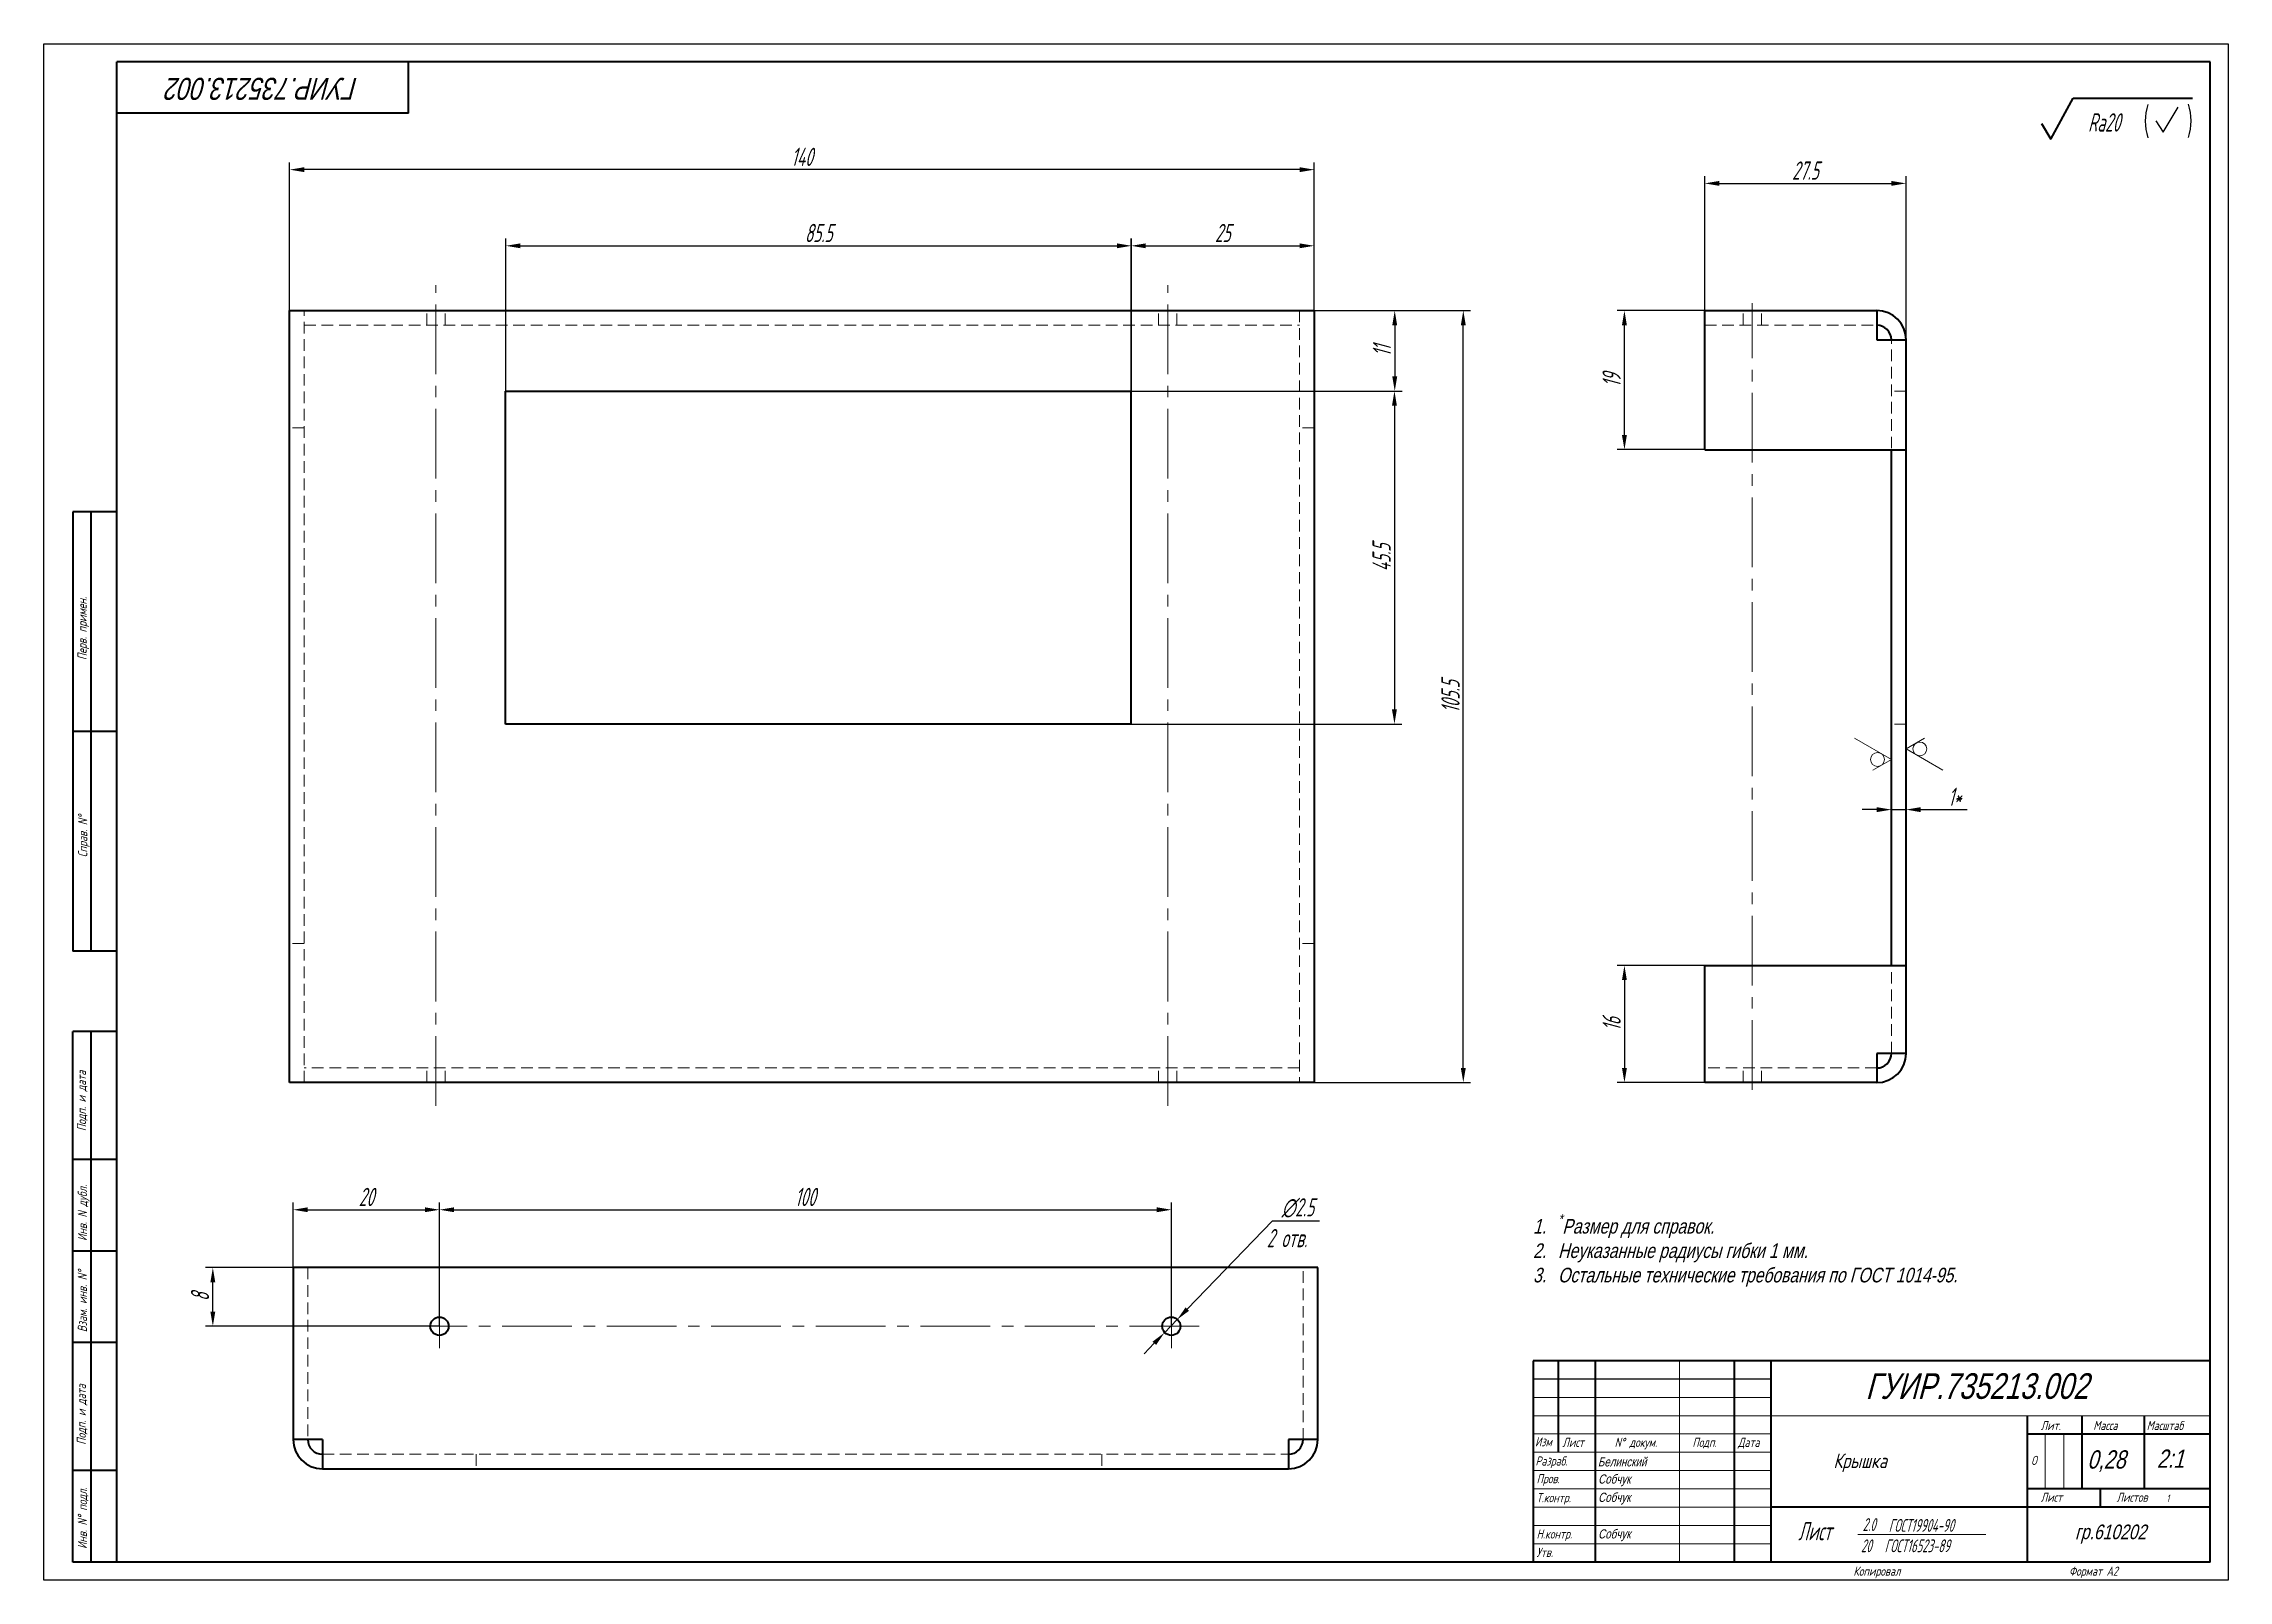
# Model space of a CAD drawing. Header units: millimetres. Extents: x 4478846 to 4492776, y 3796523 to 3799112.
# Drawn here: x 4491041 to 4491638, y 3796523 to 3796943 of the extents above; entities that cross this region are included whole.
import ezdxf

# ---------------------------------------------------------------- set-up
doc = ezdxf.new("R2010")
doc.units = ezdxf.units.MM
doc.linetypes.add('CENTER2', pattern=[28.575, 19.05, -3.175, 3.175, -3.175])
doc.linetypes.add('HIDDEN2', pattern=[4.7625, 3.175, -1.5875])
doc.layers.get('0').update_dxf_attribs({"lineweight": 25})
doc.layers.get('Defpoints').update_dxf_attribs({"color": 5})
for name, color, linetype, lineweight in [('1', 1, 'Continuous', 40), ('2', 3, 'CENTER2', 20), ('3', 2, 'HIDDEN2', 20), ('dim', 7, 'Continuous', 20), ('Основная', 7, 'Continuous', 40), ('тонкая', 7, 'Continuous', 13)]:
    doc.layers.add(name, color=color, linetype=linetype, lineweight=lineweight)
for name, color, linetype in [('KONTUR', 7, 'Continuous'), ('MultiLayer', 9, 'Continuous'), ('Title', 7, 'Continuous'), ('Текст', 4, 'Continuous')]:
    doc.layers.add(name, color=color, linetype=linetype)
doc.styles.add('35', font='gostw.shx', dxfattribs={"width": 0.65, "oblique": 15, "height": 3.5})
doc.styles.add('5', font='gostw.shx', dxfattribs={"width": 0.75, "oblique": 15, "height": 5})
doc.styles.add('ESKD', font='standarteskd.shx', dxfattribs={"width": 0.8, "oblique": 15})
doc.styles.add('SAS5', font='gostw.shx', dxfattribs={"width": 0.75, "oblique": 15, "height": 5})
doc.styles.add('стиль1', font='romans.shx', dxfattribs={"width": 0.75, "oblique": 15, "height": 3.5})
doc.dimstyles.new('BUT$0', dxfattribs={"dimtxt": 3.5, "dimasz": 4, "dimexe": 2, "dimexo": 0, "dimgap": 1, "dimtad": 1, "dimdec": 4, "dimzin": 9, "dimdsep": 46, "dimtxsty": '35', "dimcen": 0, "dimclrd": 256, "dimclre": 256, "dimclrt": 256, "dimadec": 0, "dimazin": 0, "dimtfac": 0.7, "dimtdec": 4, "dimtmove": 0, "dimatfit": 0, "dimfxl": 1, "dimtolj": 1, "dimtzin": 9, "dimarcsym": 0})
doc.dimstyles.new('BUT$3', dxfattribs={"dimtxt": 3.5, "dimasz": 4, "dimexe": 2, "dimexo": 0, "dimgap": 1, "dimtad": 1, "dimtoh": 1, "dimdec": 4, "dimzin": 9, "dimdsep": 46, "dimtxsty": '35', "dimcen": 0, "dimclrd": 256, "dimclre": 256, "dimclrt": 256, "dimadec": 0, "dimazin": 0, "dimtfac": 0.7, "dimtdec": 4, "dimtmove": 0, "dimatfit": 0, "dimfxl": 1, "dimtolj": 1, "dimtzin": 9, "dimarcsym": 0})

msp = doc.modelspace()

# ---------------------------------------------------------------- texts
at = {"style": '5', "oblique": 15, "width": 0.75}
msp.add_text('2 отв.', height=5, dxfattribs=at).set_placement((4491375.59595, 3796613.91515))
at = {"insert": (4491604.40751, 3796921.35213), "char_height": 5, "attachment_point": 5, "style": '5'}
msp.add_mtext('Ra20', dxfattribs=at)
at = {"attachment_point": 1, "style": 'ESKD'}
for s, width, heights, insert, char_height in [('Белинский', 29.917041, [2.5], (4491466.07459, 3796556.49927), 2.5), ('0,28', 101.2474268, [0], (4491599.83727, 3796558.40557), 5), ('2:1 ', 101.2474268, [0], (4491618.8219, 3796558.61845), 5), ('\\pxt8;Собчук', 29.917041, [0], (4491466.14248, 3796551.81776), 2.5), ('\\pxt8;Собчук', 29.917041, [0], (4491466.14248, 3796546.81776), 2.5), ('гр.610202', 28.8781576, [0], (4491596.47138, 3796538.10714), 4), ('\\pxt8;Собчук', 29.917041, [0], (4491466.14248, 3796536.81776), 2.5)]:
    msp.add_mtext_dynamic_manual_height_columns(s, width=width, gutter_width=20, heights=heights, dxfattribs=dict(at, insert=insert, char_height=char_height))
at = {"layer": 'MultiLayer', "lineweight": -2, "insert": (4491444.35599, 3796622.99683), "char_height": 4, "attachment_point": 1, "style": 'ESKD'}
msp.add_mtext_dynamic_manual_height_columns('\\A1;\\pxi-1.7082,l2.7082,t2.7082;1.^I{\\H0.7x;\\S*^ ;}Размер для справок.\\P2.^IНеуказанные радиусы гибки 1 мм.\\P{\\A0;3.^IОстальные технические требования по ГОСТ 1014-95.}', width=187.5961338, gutter_width=50, heights=[52], dxfattribs=at)
at = {"layer": 'Title', "insert": (4491101.28408, 3796930.58026), "char_height": 6, "attachment_point": 5, "rotation": 180, "style": 'ESKD'}
msp.add_mtext_dynamic_manual_height_columns('ГУИР.735213.002', width=101.2474268, gutter_width=20, heights=[0], dxfattribs=at)
at = {"layer": 'Title', "insert": (4491569.64352, 3796575.9216), "char_height": 7, "attachment_point": 5, "style": 'ESKD'}
msp.add_mtext_dynamic_manual_height_columns('ГУИР.735213.002 ', width=101.2474268, gutter_width=20, heights=[0], dxfattribs=at)
at = {"layer": 'Текст', "color": 7, "style": 'стиль1', "oblique": 15, "width": 0.75}
for s, p in [('Перв. примен.', (4491053.1089, 3796774.38578)), ('Справ. N%%d', (4491053.26397, 3796720.5007)), ('Подп. и дата', (4491052.92975, 3796645.64366)), ('Инв. N дубл.', (4491053.17439, 3796615.61877)), ('Взам. инв. N%%d', (4491053.17439, 3796590.6915)), ('Подп. и дата', (4491052.87953, 3796559.90693)), ('Инв. N%%d подл.', (4491053.17439, 3796531.44071))]:
    msp.add_text(s, height=2.5, rotation=90, dxfattribs=at).set_placement(p)
at = {"layer": 'Текст', "style": 'стиль1', "oblique": 15, "width": 0.75}
for s, height, p in [('Изм', 2.5, (4491448.90112, 3796559.4854)), ('Лист', 2.5, (4491456.37688, 3796559.33509)), ('N%%d докум. ', 2.5, (4491470.66055, 3796559.33509)), ('Подп.', 2.5, (4491491.91305, 3796559.33509)), ('Дата', 2.5, (4491504.36416, 3796559.33509)), ('Лит.', 2.5, (4491587.07396, 3796563.93847)), ('Масса', 2.5, (4491601.44846, 3796563.93847)), ('Масштаб', 2.5, (4491616.04068, 3796563.93847)), ('Разраб.', 2.5, (4491449.01728, 3796554.23446)), ('Крышка ', 4, (4491530.44411, 3796553.54282)), ('Пров.', 2.5, (4491449.31819, 3796549.40235)), ('Т.контр.', 2.5, (4491449.31819, 3796544.20744)), ('Лист', 2.5, (4491587.07396, 3796544.32459)), ('Листов', 2.5, (4491607.79837, 3796544.32459)), ('1', 2, (4491621.44643, 3796544.28902)), ('Н.контр.', 2.5, (4491449.31819, 3796534.28522)), ('Утв.', 2.5, (4491449.31819, 3796529.2656)), ('Копировал', 2.5, (4491535.89152, 3796524.12328)), ('Формат А2', 2.5, (4491594.82009, 3796524.12328))]:
    msp.add_text(s, height=height, dxfattribs=at).set_placement(p)
at = {"layer": 'Текст', "color": 7, "style": 'стиль1', "oblique": 15, "width": 0.75}
msp.add_text('О', height=2.5, dxfattribs=at).set_placement((4491584.47889, 3796554.39629))

# ---------------------------------------------------------------- blocks, each defined once
blk = doc.blocks.new('*D243')
at = {"layer": 'Defpoints', "color": 0, "transparency": 16777216}
for p in [(4491349.52, 3796624.16), (4491149.52, 3796592.33), (4491349.52, 3796592.33)]:
    blk.add_point(p, dxfattribs=at)
at = {"layer": 'dim', "lineweight": -2, "transparency": 16777216}
for p, q in [((4491149.52, 3796592.33), (4491149.52, 3796626.16)), ((4491153.52, 3796624.16), (4491345.52, 3796624.16)), ((4491349.52, 3796592.33), (4491349.52, 3796626.16))]:
    blk.add_line(p, q, dxfattribs=at)
at = {"layer": 'dim', "transparency": 16777216}
for points in [[(4491153.52, 3796624.83), (4491153.52, 3796623.49), (4491149.52, 3796624.16)], [(4491345.52, 3796624.83), (4491345.52, 3796623.49), (4491349.52, 3796624.16)]]:
    blk.add_solid(points, dxfattribs=at)
at = {"layer": 'dim', "transparency": 16777216, "insert": (4491249.46, 3796627.66), "char_height": 5, "attachment_point": 5, "style": '5'}
blk.add_mtext('\\A1;100', dxfattribs=at)
blk = doc.blocks.new('*D221')
at = {"layer": 'Defpoints', "color": 0, "transparency": 16777216}
for p in [(4491087.58, 3796608.33), (4491109.52, 3796608.33), (4491149.52, 3796592.33)]:
    blk.add_point(p, dxfattribs=at)
at = {"layer": 'dim', "lineweight": -2, "transparency": 16777216}
for p, q in [((4491109.52, 3796608.33), (4491085.58, 3796608.33)), ((4491087.58, 3796596.33), (4491087.58, 3796604.33)), ((4491149.52, 3796592.33), (4491085.58, 3796592.33))]:
    blk.add_line(p, q, dxfattribs=at)
at = {"layer": 'dim', "transparency": 16777216}
for points in [[(4491086.91, 3796604.33), (4491088.25, 3796604.33), (4491087.58, 3796608.33)], [(4491086.91, 3796596.33), (4491088.25, 3796596.33), (4491087.58, 3796592.33)]]:
    blk.add_solid(points, dxfattribs=at)
at = {"layer": 'dim', "transparency": 16777216, "insert": (4491084.08, 3796600.33), "char_height": 5, "attachment_point": 5, "rotation": 90, "style": '5'}
blk.add_mtext('\\A1;8', dxfattribs=at)
blk = doc.blocks.new('*D244')
at = {"layer": 'Defpoints', "color": 0, "transparency": 16777216}
for p in [(4491473.33, 3796869.91), (4491495.28, 3796869.91), (4491495.28, 3796831.91)]:
    blk.add_point(p, dxfattribs=at)
at = {"layer": 'dim', "lineweight": -2, "transparency": 16777216}
for p, q in [((4491495.28, 3796869.91), (4491471.33, 3796869.91)), ((4491473.33, 3796835.91), (4491473.33, 3796865.91)), ((4491495.28, 3796831.91), (4491471.33, 3796831.91))]:
    blk.add_line(p, q, dxfattribs=at)
at = {"layer": 'dim', "transparency": 16777216}
for points in [[(4491472.66, 3796865.91), (4491474, 3796865.91), (4491473.33, 3796869.91)], [(4491472.66, 3796835.91), (4491474, 3796835.91), (4491473.33, 3796831.91)]]:
    blk.add_solid(points, dxfattribs=at)
at = {"layer": 'dim', "transparency": 16777216, "insert": (4491469.83, 3796850.91), "char_height": 5, "attachment_point": 5, "rotation": 90, "style": '5'}
blk.add_mtext('\\A1;19', dxfattribs=at)
blk = doc.blocks.new('*D245')
at = {"layer": 'Defpoints', "color": 0, "transparency": 16777216}
for p in [(4491495.28, 3796690.91), (4491473.33, 3796658.91), (4491495.28, 3796658.91)]:
    blk.add_point(p, dxfattribs=at)
at = {"layer": 'dim', "lineweight": -2, "transparency": 16777216}
for p, q in [((4491495.28, 3796690.91), (4491471.33, 3796690.91)), ((4491473.33, 3796686.91), (4491473.33, 3796662.91)), ((4491495.28, 3796658.91), (4491471.33, 3796658.91))]:
    blk.add_line(p, q, dxfattribs=at)
at = {"layer": 'dim', "transparency": 16777216}
for points in [[(4491472.66, 3796686.91), (4491474, 3796686.91), (4491473.33, 3796690.91)], [(4491472.66, 3796662.91), (4491474, 3796662.91), (4491473.33, 3796658.91)]]:
    blk.add_solid(points, dxfattribs=at)
at = {"layer": 'dim', "transparency": 16777216, "insert": (4491469.83, 3796674.91), "char_height": 5, "attachment_point": 5, "rotation": 90, "style": '5'}
blk.add_mtext('\\A1;16', dxfattribs=at)
blk = doc.blocks.new('*D240')
at = {"layer": 'Defpoints', "color": 0, "transparency": 16777216}
for p in [(4491388.55, 3796869.91), (4491429.3, 3796869.91), (4491388.55, 3796658.91)]:
    blk.add_point(p, dxfattribs=at)
at = {"layer": 'dim', "lineweight": -2, "transparency": 16777216}
for p, q in [((4491388.55, 3796869.91), (4491431.3, 3796869.91)), ((4491429.3, 3796662.91), (4491429.3, 3796865.91)), ((4491388.55, 3796658.91), (4491431.3, 3796658.91))]:
    blk.add_line(p, q, dxfattribs=at)
at = {"layer": 'dim', "transparency": 16777216}
for points in [[(4491428.63, 3796865.91), (4491429.97, 3796865.91), (4491429.3, 3796869.91)], [(4491428.63, 3796662.91), (4491429.97, 3796662.91), (4491429.3, 3796658.91)]]:
    blk.add_solid(points, dxfattribs=at)
at = {"layer": 'dim', "transparency": 16777216, "insert": (4491425.8, 3796764.41), "char_height": 5, "attachment_point": 5, "rotation": 90, "style": '5'}
blk.add_mtext('\\A1;105.5', dxfattribs=at)
blk = doc.blocks.new('*D241')
at = {"layer": 'Defpoints', "color": 0, "transparency": 16777216}
for p in [(4491338.54, 3796847.91), (4491338.54, 3796756.91), (4491410.48, 3796756.91)]:
    blk.add_point(p, dxfattribs=at)
at = {"layer": 'dim', "lineweight": -2, "transparency": 16777216}
for p, q in [((4491338.54, 3796847.91), (4491412.48, 3796847.91)), ((4491410.48, 3796843.91), (4491410.48, 3796760.91)), ((4491338.54, 3796756.91), (4491412.48, 3796756.91))]:
    blk.add_line(p, q, dxfattribs=at)
at = {"layer": 'dim', "transparency": 16777216}
for points in [[(4491409.81, 3796843.91), (4491411.15, 3796843.91), (4491410.48, 3796847.91)], [(4491409.81, 3796760.91), (4491411.15, 3796760.91), (4491410.48, 3796756.91)]]:
    blk.add_solid(points, dxfattribs=at)
at = {"layer": 'dim', "transparency": 16777216, "insert": (4491406.98, 3796802.41), "char_height": 5, "attachment_point": 5, "rotation": 90, "style": '5'}
blk.add_mtext('\\A1;45.5', dxfattribs=at)
blk = doc.blocks.new('*D220')
at = {"layer": 'Defpoints', "color": 0, "transparency": 16777216}
for p in [(4491338.62, 3796887.63), (4491167.62, 3796847.91), (4491338.62, 3796847.91)]:
    blk.add_point(p, dxfattribs=at)
at = {"layer": 'dim', "lineweight": -2, "transparency": 16777216}
for p, q in [((4491167.62, 3796847.91), (4491167.62, 3796889.63)), ((4491171.62, 3796887.63), (4491334.62, 3796887.63)), ((4491338.62, 3796847.91), (4491338.62, 3796889.63))]:
    blk.add_line(p, q, dxfattribs=at)
at = {"layer": 'dim', "transparency": 16777216}
for points in [[(4491171.62, 3796888.29), (4491171.62, 3796886.96), (4491167.62, 3796887.63)], [(4491334.62, 3796888.29), (4491334.62, 3796886.96), (4491338.62, 3796887.63)]]:
    blk.add_solid(points, dxfattribs=at)
at = {"layer": 'dim', "transparency": 16777216, "insert": (4491253.12, 3796891.13), "char_height": 5, "attachment_point": 5, "style": '5'}
blk.add_mtext('\\A1;85.5', dxfattribs=at)
blk = doc.blocks.new('*D242')
at = {"layer": 'Defpoints', "color": 0, "transparency": 16777216}
for p in [(4491388.55, 3796869.91), (4491410.56, 3796847.91), (4491410.56, 3796847.91)]:
    blk.add_point(p, dxfattribs=at)
at = {"layer": 'dim', "lineweight": -2, "transparency": 16777216}
for p, q in [((4491388.55, 3796869.91), (4491412.56, 3796869.91)), ((4491410.56, 3796865.91), (4491410.56, 3796851.91)), ((4491410.56, 3796847.91), (4491412.56, 3796847.91))]:
    blk.add_line(p, q, dxfattribs=at)
at = {"layer": 'dim', "transparency": 16777216}
for points in [[(4491409.89, 3796865.91), (4491411.23, 3796865.91), (4491410.56, 3796869.91)], [(4491409.89, 3796851.91), (4491411.23, 3796851.91), (4491410.56, 3796847.91)]]:
    blk.add_solid(points, dxfattribs=at)
at = {"layer": 'dim', "transparency": 16777216, "insert": (4491407.06, 3796858.91), "char_height": 5, "attachment_point": 5, "rotation": 90, "style": '5'}
blk.add_mtext('\\A1;11', dxfattribs=at)
blk = doc.blocks.new('Лист0_5_3')
at = {"ltscale": 5}
blk.add_line((21.76, 7.48), (56.73, 7.48), dxfattribs=at)
at = {"ltscale": 5, "oblique": 15, "width": 0.75}
for s, height, style, p in [('Лист', 5, 'SAS5', (5.44, 5.94)), ('        ГОСТ16523-89', 3.5, 'SAS5', (18.3, 2.68)), ('   ГОСТ19904-90', 3.5, '35', (26.15, 8.26))]:
    blk.add_text(s, height=height, dxfattribs=dict(at, style=style)).set_placement(p)
at = {"ltscale": 5, "style": '35', "oblique": 15, "width": 0.75}
for tag, p in [('1,0', (23.09, 8.49)), ('20', (22.62, 2.68))]:
    blk.add_attdef(tag, p, '', height=3.5, dxfattribs=at)
blk = doc.blocks.new('*D227')
at = {"layer": 'Defpoints', "color": 0, "transparency": 16777216}
for p in [(4491351.1, 3796594.13), (4491347.63, 3796590.53)]:
    blk.add_point(p, dxfattribs=at)
at = {"layer": 'dim', "lineweight": -2, "transparency": 16777216}
for p, q in [((4491353.88, 3796597.01), (4491377.13, 3796621.16)), ((4491377.13, 3796621.16), (4491390.01, 3796621.16)), ((4491347.63, 3796590.53), (4491351.1, 3796594.13)), ((4491344.86, 3796587.65), (4491342.08, 3796584.77))]:
    blk.add_line(p, q, dxfattribs=at)
at = {"layer": 'dim', "transparency": 16777216}
for points in [[(4491353.4, 3796597.47), (4491354.36, 3796596.55), (4491351.1, 3796594.13)], [(4491344.38, 3796588.11), (4491345.34, 3796587.19), (4491347.63, 3796590.53)]]:
    blk.add_solid(points, dxfattribs=at)
at = {"layer": 'dim', "transparency": 16777216, "insert": (4491384.07, 3796624.66), "char_height": 5, "attachment_point": 5, "style": '5'}
blk.add_mtext('\\A1;∅2.5', dxfattribs=at)
blk = doc.blocks.new('*D235')
at = {"layer": 'Defpoints', "color": 0, "transparency": 16777216}
for p in [(4491149.52, 3796624.16), (4491149.52, 3796624.16), (4491109.52, 3796608.33)]:
    blk.add_point(p, dxfattribs=at)
at = {"layer": 'dim', "lineweight": -2, "transparency": 16777216}
for p, q in [((4491109.52, 3796608.33), (4491109.52, 3796626.16)), ((4491113.52, 3796624.16), (4491145.52, 3796624.16)), ((4491149.52, 3796624.16), (4491149.52, 3796626.16))]:
    blk.add_line(p, q, dxfattribs=at)
at = {"layer": 'dim', "transparency": 16777216}
for points in [[(4491113.52, 3796624.83), (4491113.52, 3796623.49), (4491109.52, 3796624.16)], [(4491145.52, 3796624.83), (4491145.52, 3796623.49), (4491149.52, 3796624.16)]]:
    blk.add_solid(points, dxfattribs=at)
at = {"layer": 'dim', "transparency": 16777216, "insert": (4491129.52, 3796627.66), "char_height": 5, "attachment_point": 5, "style": '5'}
blk.add_mtext('\\A1;20', dxfattribs=at)
blk = doc.blocks.new('*D236')
at = {"layer": 'Defpoints', "color": 0, "transparency": 16777216}
for p in [(4491546.28, 3796733.52), (4491546.28, 3796733.52), (4491550.28, 3796733.52)]:
    blk.add_point(p, dxfattribs=at)
at = {"layer": 'dim', "lineweight": -2, "transparency": 16777216}
for p, q in [((4491546.28, 3796733.52), (4491546.28, 3796735.52)), ((4491550.28, 3796733.52), (4491550.28, 3796735.52)), ((4491542.28, 3796733.52), (4491538.28, 3796733.52)), ((4491546.28, 3796733.52), (4491550.28, 3796733.52)), ((4491554.28, 3796733.52), (4491567.03, 3796733.52))]:
    blk.add_line(p, q, dxfattribs=at)
at = {"layer": 'dim', "transparency": 16777216}
for points in [[(4491542.28, 3796734.19), (4491542.28, 3796732.85), (4491546.28, 3796733.52)], [(4491554.28, 3796734.19), (4491554.28, 3796732.85), (4491550.28, 3796733.52)]]:
    blk.add_solid(points, dxfattribs=at)
at = {"layer": 'dim', "transparency": 16777216, "insert": (4491563.58, 3796737.02), "char_height": 5, "attachment_point": 5, "style": '5'}
blk.add_mtext('\\A1;1*', dxfattribs=at)
blk = doc.blocks.new('sh2')
at = {"linetype": 'Continuous'}
for q in [(3.23, 5.6), (-1.62, 2.81)]:
    blk.add_line((0, 0), q, dxfattribs=at)
blk.add_circle((0, 2.1), 1.05, dxfattribs=at)
blk = doc.blocks.new('*D239')
at = {"layer": 'Defpoints', "color": 0, "transparency": 16777216}
for p in [(4491388.55, 3796887.63), (4491388.55, 3796869.91), (4491338.54, 3796847.91)]:
    blk.add_point(p, dxfattribs=at)
at = {"layer": 'dim', "lineweight": -2, "transparency": 16777216}
for p, q in [((4491338.54, 3796847.91), (4491338.54, 3796889.63)), ((4491342.54, 3796887.63), (4491384.55, 3796887.63)), ((4491388.55, 3796869.91), (4491388.55, 3796889.63))]:
    blk.add_line(p, q, dxfattribs=at)
at = {"layer": 'dim', "transparency": 16777216}
for points in [[(4491342.54, 3796888.29), (4491342.54, 3796886.96), (4491338.54, 3796887.63)], [(4491384.55, 3796888.29), (4491384.55, 3796886.96), (4491388.55, 3796887.63)]]:
    blk.add_solid(points, dxfattribs=at)
at = {"layer": 'dim', "transparency": 16777216, "insert": (4491363.55, 3796891.13), "char_height": 5, "attachment_point": 5, "style": '5'}
blk.add_mtext('\\A1;25', dxfattribs=at)
blk = doc.blocks.new('*D265')
at = {"layer": 'Defpoints', "color": 0, "transparency": 16777216}
for p in [(4491108.55, 3796908.44), (4491108.55, 3796869.91), (4491388.55, 3796869.91)]:
    blk.add_point(p, dxfattribs=at)
at = {"layer": 'dim', "lineweight": -2, "transparency": 16777216}
for p, q in [((4491108.55, 3796869.91), (4491108.55, 3796910.44)), ((4491384.55, 3796908.44), (4491112.55, 3796908.44)), ((4491388.55, 3796869.91), (4491388.55, 3796910.44))]:
    blk.add_line(p, q, dxfattribs=at)
at = {"layer": 'dim', "transparency": 16777216}
for points in [[(4491112.55, 3796909.11), (4491112.55, 3796907.77), (4491108.55, 3796908.44)], [(4491384.55, 3796909.11), (4491384.55, 3796907.77), (4491388.55, 3796908.44)]]:
    blk.add_solid(points, dxfattribs=at)
at = {"layer": 'dim', "transparency": 16777216, "insert": (4491248.55, 3796911.94), "char_height": 5, "attachment_point": 5, "style": '5'}
blk.add_mtext('\\A1;140', dxfattribs=at)
blk = doc.blocks.new('*D259')
at = {"layer": 'Defpoints', "color": 0, "transparency": 16777216}
for p in [(4491550.28, 3796904.69), (4491495.28, 3796869.91), (4491550.28, 3796861.94)]:
    blk.add_point(p, dxfattribs=at)
at = {"layer": 'dim', "lineweight": -2, "transparency": 16777216}
for p, q in [((4491495.28, 3796869.91), (4491495.28, 3796906.69)), ((4491499.28, 3796904.69), (4491546.28, 3796904.69)), ((4491550.28, 3796861.94), (4491550.28, 3796906.69))]:
    blk.add_line(p, q, dxfattribs=at)
at = {"layer": 'dim', "transparency": 16777216}
for points in [[(4491499.28, 3796905.36), (4491499.28, 3796904.02), (4491495.28, 3796904.69)], [(4491546.28, 3796905.36), (4491546.28, 3796904.02), (4491550.28, 3796904.69)]]:
    blk.add_solid(points, dxfattribs=at)
at = {"layer": 'dim', "transparency": 16777216, "insert": (4491522.78, 3796908.19), "char_height": 5, "attachment_point": 5, "style": '5'}
blk.add_mtext('\\A1;27.5', dxfattribs=at)

# ---------------------------------------------------------------- dimensions: what is measured, and where the dimension line sits
at = {"layer": 'dim'}
for base, p1, p2, picture, middle in [((4491108.54635, 3796908.44032), (4491388.54635, 3796869.90738), (4491108.54635, 3796869.90738), '*D265', (4491248.54635, 3796911.94032)), ((4491550.28172, 3796904.69032), (4491495.2818, 3796869.90738), (4491550.28172, 3796861.94319), '*D259', (4491522.78176, 3796908.19032)), ((4491338.62471, 3796887.62657), (4491167.62471, 3796847.90738), (4491338.62471, 3796847.90738), '*D220', (4491253.12471, 3796891.12657)), ((4491149.51508, 3796624.15886), (4491109.51508, 3796608.32971), (4491149.51508, 3796624.15886), '*D235', (4491129.51508, 3796627.65886))]:
    dim = msp.add_linear_dim(base=base, p1=p1, p2=p2, dimstyle='BUT$0', override={"dimlfac": 0.5, "dimtxsty": '5'}, dxfattribs=at)
    dim.commit()
    dim.dimension.update_dxf_attribs({"geometry": picture, "text_midpoint": middle})
dim = msp.add_linear_dim(base=(4491388.54635, 3796887.62657), p1=(4491338.54471, 3796847.90738), p2=(4491388.54635, 3796869.90738), text='25', dimstyle='BUT$0', override={"dimlfac": 0.5, "dimtxsty": '5'}, dxfattribs=at)
dim.commit()
dim.dimension.update_dxf_attribs({"geometry": '*D239', "text_midpoint": (4491363.54553, 3796887.62657), "dimtype": 160})
for base, p1, p2, angle, picture, middle in [((4491429.29944, 3796869.90738), (4491388.54635, 3796658.90738), (4491388.54635, 3796869.90738), 90, '*D240', (4491429.29944, 3796764.40738)), ((4491473.32934, 3796869.90738), (4491495.2818, 3796831.90738), (4491495.2818, 3796869.90738), 90, '*D244', (4491473.32934, 3796850.90738)), ((4491410.48007, 3796756.90738), (4491338.54471, 3796847.90738), (4491338.54471, 3796756.90738), 90, '*D241', (4491410.48007, 3796802.40738)), ((4491473.32934, 3796658.90738), (4491495.2818, 3796690.90738), (4491495.2818, 3796658.90738), 90, '*D245', (4491473.32934, 3796674.90738)), ((4491349.51508, 3796624.15886), (4491149.51508, 3796592.32971), (4491349.51508, 3796592.32971), 180, '*D243', (4491249.46121, 3796624.15886)), ((4491087.58136, 3796608.32971), (4491149.51508, 3796592.32971), (4491109.51508, 3796608.32971), 270, '*D221', (4491087.58136, 3796600.32971))]:
    dim = msp.add_linear_dim(base=base, p1=p1, p2=p2, angle=angle, dimstyle='BUT$0', override={"dimlfac": 0.5, "dimtxsty": '5'}, dxfattribs=at)
    dim.commit()
    dim.dimension.update_dxf_attribs({"geometry": picture, "text_midpoint": middle, "dimtype": 160})
dim = msp.add_linear_dim(base=(4491410.56007, 3796847.90738), p1=(4491388.54635, 3796869.90738), p2=(4491410.56007, 3796847.90738), angle=90, dimstyle='BUT$0', override={"dimlfac": 0.5, "dimtxsty": '5'}, dxfattribs=at)
dim.commit()
dim.dimension.update_dxf_attribs({"geometry": '*D242', "text_midpoint": (4491407.06007, 3796858.90738)})
dim = msp.add_linear_dim(base=(4491546.2818, 3796733.51938), p1=(4491550.2818, 3796733.51938), p2=(4491546.2818, 3796733.51938), angle=180, text='1*', dimstyle='BUT$0', override={"dimlfac": 0.5, "dimtxsty": '5'}, dxfattribs=at)
dim.commit()
dim.dimension.update_dxf_attribs({"geometry": '*D236', "text_midpoint": (4491563.57799, 3796733.51938), "dimtype": 160})
dim = msp.add_diameter_dim_2p(p1=(4491347.63293, 3796590.52898), p2=(4491351.10129, 3796594.13043), dimstyle='BUT$3', override={"dimlfac": 0.5, "dimtxsty": '5'}, dxfattribs=at)
dim.commit()
dim.dimension.update_dxf_attribs({"geometry": '*D227', "text_midpoint": (4491384.06856, 3796621.15886), "dimtype": 163})

# ---------------------------------------------------------------- linework, layer by layer
for p, q in [((4491618.55053, 3796921.75234), (4491620.53315, 3796918.69579)), ((4491618.55053, 3796921.75234), (4491620.53315, 3796918.69579)), ((4491620.53315, 3796918.69579), (4491624.60912, 3796925.5125)), ((4491620.53315, 3796918.69579), (4491624.60912, 3796925.5125)), ((4491513.35599, 3796577.87328), (4491448.35599, 3796577.87328)), ((4491583.35599, 3796527.87328), (4491583.35599, 3796527.87328))]:
    msp.add_line(p, q)
for centre, start, end in [((4491630.60621, 3796921.71618), 162.26567195, 197.73432805), ((4491630.60621, 3796921.71618), 162.26567195, 197.73432805), ((4491613.2198, 3796921.78478), 342.26567195, 17.73432805)]:
    msp.add_arc(centre, 14.95796, start, end)
at = {"layer": '1'}
for p, q in [((4491589.89888, 3796916.81483), (4491595.93169, 3796927.95234)), ((4491589.89888, 3796916.81483), (4491595.93169, 3796927.95234)), ((4491595.93169, 3796927.95234), (4491628.53406, 3796927.95234)), ((4491587.32912, 3796921.09777), (4491589.89888, 3796916.81483)), ((4491587.32912, 3796921.09777), (4491589.89888, 3796916.81483)), ((4491108.54635, 3796869.90738), (4491388.54635, 3796869.90738)), ((4491108.54635, 3796658.90738), (4491108.54635, 3796869.90738)), ((4491388.54635, 3796869.90738), (4491388.54635, 3796658.90738)), ((4491495.2818, 3796831.90738), (4491495.2818, 3796869.90738)), ((4491495.2818, 3796869.90738), (4491542.2818, 3796869.90738)), ((4491542.2818, 3796869.90738), (4491542.2818, 3796861.90738)), ((4491542.2818, 3796861.90738), (4491550.2818, 3796861.90738)), ((4491550.2818, 3796666.90738), (4491550.2818, 3796861.90738)), ((4491167.54471, 3796756.90738), (4491167.54471, 3796847.90738)), ((4491167.54471, 3796847.90738), (4491338.54471, 3796847.90738)), ((4491338.54471, 3796756.90738), (4491338.54471, 3796847.90738)), ((4491495.2818, 3796831.90738), (4491550.2818, 3796831.90738)), ((4491546.2818, 3796690.90738), (4491546.2818, 3796831.90738)), ((4491338.54471, 3796756.90738), (4491167.54471, 3796756.90738)), ((4491495.2818, 3796658.90738), (4491495.2818, 3796690.90738)), ((4491495.2818, 3796690.90738), (4491550.2818, 3796690.90738)), ((4491550.2818, 3796666.90738), (4491542.2818, 3796666.90738)), ((4491542.2818, 3796666.90738), (4491542.2818, 3796658.90738)), ((4491388.54635, 3796658.90738), (4491108.54635, 3796658.90738)), ((4491542.2818, 3796658.90738), (4491495.2818, 3796658.90738)), ((4491109.51508, 3796608.32971), (4491109.51508, 3796561.32971)), ((4491389.51508, 3796608.32971), (4491109.51508, 3796608.32971)), ((4491389.51508, 3796561.32971), (4491389.51508, 3796608.32971)), ((4491117.51508, 3796561.32971), (4491109.51508, 3796561.32971)), ((4491117.51508, 3796561.32971), (4491117.51508, 3796553.32971)), ((4491389.51508, 3796561.32971), (4491381.51508, 3796561.32971)), ((4491381.51508, 3796561.32971), (4491381.51508, 3796553.32971)), ((4491117.51508, 3796553.32971), (4491381.51508, 3796553.32971))]:
    msp.add_line(p, q, dxfattribs=at)
for centre in [(4491149.51508, 3796592.32971), (4491349.51508, 3796592.32971)]:
    msp.add_circle(centre, 2.5, dxfattribs=at)
for centre, radius, start, end in [((4491542.2818, 3796861.90738), 8, 0, 90), ((4491542.2818, 3796861.90738), 4, 0, 90), ((4491542.2818, 3796666.90738), 4, 270, 0), ((4491542.2818, 3796666.90738), 8, 270, 0), ((4491117.51508, 3796561.32971), 8, 180, 270), ((4491117.51508, 3796561.32971), 4, 180, 270), ((4491381.51508, 3796561.32971), 4, 270, 0), ((4491381.51508, 3796561.32971), 8, 270, 0)]:
    msp.add_arc(centre, radius, start, end, dxfattribs=at)
at = {"layer": '2'}
for p, q in [((4491148.54635, 3796652.54098), (4491148.54635, 3796876.89896)), ((4491348.54635, 3796652.54098), (4491348.54635, 3796876.89896)), ((4491508.2818, 3796656.90738), (4491508.2818, 3796871.90738)), ((4491357.13759, 3796592.32971), (4491143.7459, 3796592.32971)), ((4491149.51508, 3796586.33069), (4491149.51508, 3796596.73271)), ((4491349.51508, 3796586.33069), (4491349.51508, 3796596.73271))]:
    msp.add_line(p, q, dxfattribs=at)
at = {"layer": '3'}
for p, q in [((4491112.54635, 3796658.90738), (4491112.54635, 3796869.90738)), ((4491146.04413, 3796865.90738), (4491146.04413, 3796869.90738)), ((4491151.04858, 3796865.90738), (4491151.04858, 3796869.90738)), ((4491346.04413, 3796865.90738), (4491346.04413, 3796869.90738)), ((4491351.04858, 3796865.90738), (4491351.04858, 3796869.90738)), ((4491384.54635, 3796869.90738), (4491384.54635, 3796658.90738)), ((4491505.77958, 3796865.90738), (4491505.77958, 3796869.90738)), ((4491510.78402, 3796865.90738), (4491510.78402, 3796869.90738)), ((4491112.54635, 3796865.90738), (4491384.54635, 3796865.90738)), ((4491495.2818, 3796865.90738), (4491542.2818, 3796865.90738)), ((4491546.2818, 3796832.28039), (4491546.2818, 3796861.90738)), ((4491550.2818, 3796847.90738), (4491546.2818, 3796847.90738)), ((4491112.54635, 3796837.90738), (4491108.54635, 3796837.90738)), ((4491388.54635, 3796837.90738), (4491384.54635, 3796837.90738)), ((4491550.2818, 3796756.90738), (4491546.2818, 3796756.90738)), ((4491112.54635, 3796696.90738), (4491108.54635, 3796696.90738)), ((4491388.54635, 3796696.90738), (4491384.54635, 3796696.90738)), ((4491546.2818, 3796666.90738), (4491546.2818, 3796690.76996)), ((4491384.54635, 3796662.90738), (4491112.54635, 3796662.90738)), ((4491146.04413, 3796658.90738), (4491146.04413, 3796662.90738)), ((4491151.04858, 3796658.90738), (4491151.04858, 3796662.90738)), ((4491346.04413, 3796658.90738), (4491346.04413, 3796662.90738)), ((4491351.04858, 3796658.90738), (4491351.04858, 3796662.90738)), ((4491542.2818, 3796662.90738), (4491495.2818, 3796662.90738)), ((4491505.77958, 3796658.90738), (4491505.77958, 3796662.90738)), ((4491510.78402, 3796658.90738), (4491510.78402, 3796662.90738)), ((4491113.51508, 3796608.32971), (4491113.51508, 3796561.32971)), ((4491385.51508, 3796561.32971), (4491385.51508, 3796608.32971)), ((4491117.51508, 3796557.32971), (4491381.51508, 3796557.32971)), ((4491159.51672, 3796557.32971), (4491159.51672, 3796553.32971)), ((4491330.51672, 3796557.32971), (4491330.51672, 3796553.32971))]:
    msp.add_line(p, q, dxfattribs=at)
at = {"layer": 'KONTUR', "color": 7}
for p, q in [((4491041.35599, 3796522.87328), (4491041.35599, 3796942.87328)), ((4491041.35599, 3796942.87328), (4491638.35599, 3796942.87328))]:
    msp.add_line(p, q, dxfattribs=at)
at = {"layer": 'KONTUR'}
for p, q in [((4491638.35599, 3796942.87328), (4491638.35599, 3796522.87328)), ((4491638.35599, 3796522.87328), (4491041.35599, 3796522.87328))]:
    msp.add_line(p, q, dxfattribs=at)
at = {"layer": 'Основная', "color": 7}
for p, q in [((4491061.35599, 3796567.87328), (4491061.35599, 3796937.87328)), ((4491633.35599, 3796937.87328), (4491061.35599, 3796937.87328)), ((4491141.05703, 3796923.87328), (4491141.05703, 3796937.87328)), ((4491141.05703, 3796923.87328), (4491061.35599, 3796923.87328)), ((4491049.35599, 3796814.87328), (4491049.35599, 3796694.87328)), ((4491061.35599, 3796814.87328), (4491049.35599, 3796814.87328)), ((4491054.35599, 3796694.87328), (4491054.35599, 3796814.87328)), ((4491061.35599, 3796754.87328), (4491049.35599, 3796754.87328)), ((4491061.35599, 3796694.87328), (4491049.35599, 3796694.87328)), ((4491049.35599, 3796527.87328), (4491049.35599, 3796672.87328)), ((4491061.35599, 3796672.87328), (4491049.35599, 3796672.87328)), ((4491054.35599, 3796527.87328), (4491054.35599, 3796672.87328)), ((4491061.35599, 3796637.87328), (4491049.35599, 3796637.87328)), ((4491061.35599, 3796612.87328), (4491049.35599, 3796612.87328)), ((4491061.35599, 3796587.87328), (4491049.35599, 3796587.87328)), ((4491061.35599, 3796527.87328), (4491061.35599, 3796567.87328)), ((4491061.35599, 3796552.87328), (4491049.35599, 3796552.87328))]:
    msp.add_line(p, q, dxfattribs=at)
at = {"layer": 'Основная'}
for p, q in [((4491633.35599, 3796527.87328), (4491633.35599, 3796937.87328)), ((4491448.35599, 3796582.87328), (4491448.35599, 3796527.87328)), ((4491633.35599, 3796582.87328), (4491448.35599, 3796582.87328)), ((4491455.35599, 3796557.87328), (4491455.35599, 3796582.87328)), ((4491465.35599, 3796582.87328), (4491465.35599, 3796527.87328)), ((4491503.35599, 3796582.87328), (4491503.35599, 3796527.87328)), ((4491513.35599, 3796582.87328), (4491513.35599, 3796527.87328)), ((4491583.35599, 3796567.87328), (4491583.35599, 3796527.87328)), ((4491598.35599, 3796567.87328), (4491598.35599, 3796547.87328)), ((4491615.35599, 3796567.87328), (4491615.35599, 3796547.87328)), ((4491583.35599, 3796562.87328), (4491633.35599, 3796562.87328)), ((4491633.35599, 3796547.87328), (4491583.35599, 3796547.87328)), ((4491603.35599, 3796547.87328), (4491603.35599, 3796542.87328)), ((4491633.35599, 3796542.87328), (4491513.35599, 3796542.87328)), ((4491633.35599, 3796527.87328), (4491049.35599, 3796527.87328))]:
    msp.add_line(p, q, dxfattribs=at)
at = {"layer": 'тонкая'}
for p, q in [((4491488.35599, 3796527.87328), (4491488.35599, 3796582.87328)), ((4491513.35599, 3796572.87328), (4491448.35599, 3796572.87328)), ((4491448.35599, 3796567.87328), (4491633.35599, 3796567.87328)), ((4491513.35599, 3796562.87328), (4491448.35599, 3796562.87328)), ((4491588.34363, 3796562.66459), (4491588.34363, 3796547.87328)), ((4491593.42157, 3796562.66459), (4491593.42157, 3796547.87328)), ((4491513.35599, 3796557.87328), (4491448.35599, 3796557.87328)), ((4491448.35599, 3796552.87328), (4491513.35599, 3796552.87328)), ((4491513.35599, 3796547.87328), (4491448.35599, 3796547.87328)), ((4491513.35599, 3796542.87328), (4491448.35599, 3796542.87328))]:
    msp.add_line(p, q, dxfattribs=at)
for points in [[(4491448.35599, 3796537.87328), (4491513.35599, 3796537.87328)], [(4491448.35599, 3796532.87328), (4491513.35599, 3796532.87328)]]:
    msp.add_lwpolyline(points, dxfattribs=at)

# ---------------------------------------------------------------- block references
at = {"layer": 'dim', "xscale": 1.8, "yscale": 1.8, "zscale": 1.8}
for p, rotation in [((4491546.2818, 3796747.23068), 90.00000000000001), ((4491550.2818, 3796750.10368), 270)]:
    msp.add_blockref('sh2', p, dxfattribs=dict(at, rotation=rotation))
at = {"layer": 'dim'}
ref = msp.add_blockref('Лист0_5_3', (4491515.35599, 3796527.87328), dxfattribs=at)
ref.add_attrib('2,5', '2.0', (4491538.44203, 3796536.36756), dxfattribs={"layer": '0', "ltscale": 5, "height": 3.5, "style": '35', "oblique": 15, "width": 0.75})
ref.add_attrib('20', '20', (4491537.977, 3796530.55654), dxfattribs={"layer": '0', "ltscale": 5, "height": 3.5, "style": '35', "oblique": 15, "width": 0.75})

msp.set_redraw_order([(e.dxf.handle, doc.entitydb.next_handle()) for e in msp.query("TEXT MTEXT ATTDEF DIMENSION ARC_DIMENSION")])  # texts and dimensions are drawn at this point

doc.saveas('drawing.dxf')
